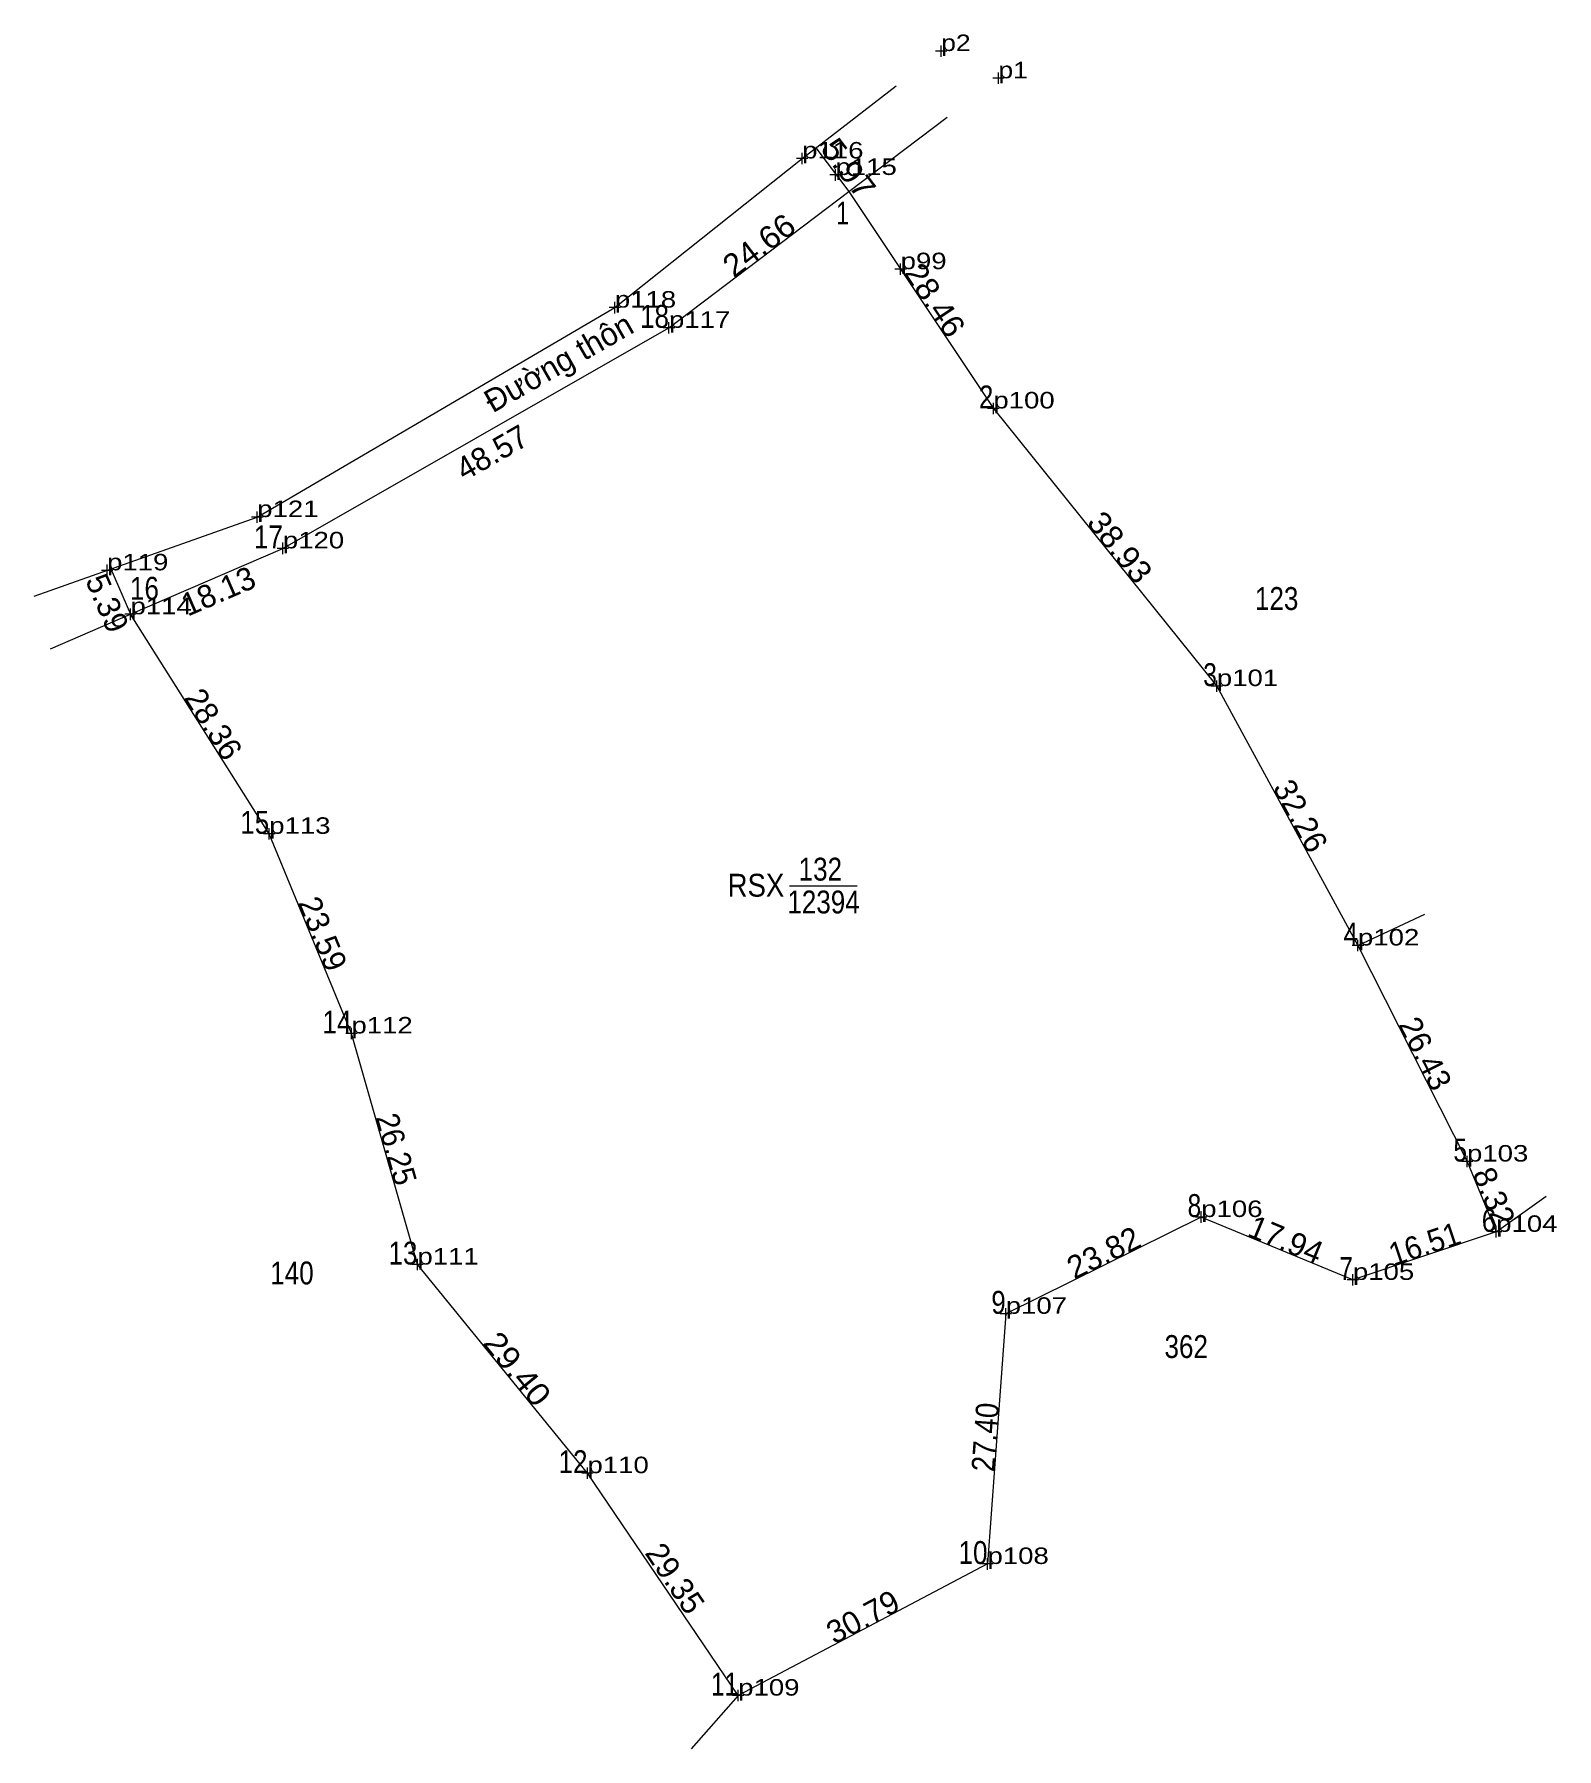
# Model space of a CAD drawing. Header units: metres. Extents: x 549727 to 550907, y 1847851 to 1848376.
# Drawn here: x 550431.6 to 550597.8, y 1847977.1 to 1848164.4 of the extents above; entities that cross this region are included whole.
import ezdxf
from ezdxf.enums import TextEntityAlignment as Align

# ---------------------------------------------------------------- set-up
doc = ezdxf.new("R2010")
doc.units = ezdxf.units.M
for name, color, linetype, lineweight in [('1', 7, 'Continuous', 13), ('10', 7, 'Continuous', 13), ('15', 7, 'Continuous', 13), ('63', 7, 'Continuous', 13), ('7', 7, 'Continuous', 13)]:
    doc.layers.add(name, color=color, linetype=linetype, lineweight=lineweight)
doc.layers.add('12', color=7, linetype='Continuous')

msp = doc.modelspace()

# ---------------------------------------------------------------- texts
at = {"layer": '1', "width": 0.85}
msp.add_text('12394', height=2.5, dxfattribs=at).set_placement((550517.76, 1848068.39), align=Align.CENTER)
at = {"layer": '10'}
for s, width, p in [('123', 0.85, (550567.25, 1848101.54)), ('132', 0.85, (550517.41, 1848071.98)), ('RSX', 0.9, (550510.38, 1848070.22)), ('140', 0.85, (550459.705, 1848027.87)), ('362', 0.85, (550557.37, 1848019.83))]:
    msp.add_text(s, height=2.5, dxfattribs=dict(at, width=width)).set_placement(p, align=Align.CENTER)
at = {"layer": '12'}
for s, width, p in [('p2', 1.2, (550530.61, 1848162.6)), ('p1', 1.2, (550536.86, 1848159.62)), ('p116', 1.25, (550515.43, 1848150.86)), ('p115', 1.25, (550519.07, 1848149.06)), ('p99', 1.25, (550526.18, 1848138.77)), ('p118', 1.25, (550494.97, 1848134.57)), ('p117', 1.25, (550500.88, 1848132.36)), ('p100', 1.25, (550536.31, 1848123.56)), ('p121', 1.25, (550455.91, 1848111.69)), ('p120', 1.25, (550458.71, 1848108.27)), ('p119', 1.25, (550439.51, 1848105.87)), ('p114', 1.25, (550442.07, 1848101.07)), ('p101', 1.25, (550560.72, 1848093.23)), ('p113', 1.25, (550457.22, 1848077.09)), ('p102', 1.25, (550576.13, 1848064.89)), ('p112', 1.25, (550466.2, 1848055.28)), ('p103', 1.25, (550588.04, 1848041.29)), ('p106', 1.25, (550559.01, 1848035.23)), ('p104', 1.25, (550591.23, 1848033.61)), ('p111', 1.25, (550473.41, 1848030.04)), ('p105', 1.25, (550575.58, 1848028.36)), ('p107', 1.25, (550537.66, 1848024.66)), ('p110', 1.25, (550491.98, 1848007.25)), ('p108', 1.25, (550535.67, 1847997.33)), ('p109', 1.25, (550508.44, 1847982.95))]:
    msp.add_text(s, height=1.8, dxfattribs=dict(at, width=width)).set_placement(p)
at = {"layer": '15', "width": 1.1}
msp.add_text('5.97', height=2.5, rotation=307.177, dxfattribs=at).set_placement((550519.485, 1848149.03), align=Align.CENTER)
at = {"layer": '15'}
for s, rotation, p in [('Đường thôn', 29.738, (550489.445, 1848127.477)), ('5.39', 293.38, (550438.382, 1848101.801))]:
    msp.add_text(s, height=2.5, rotation=rotation, dxfattribs=at).set_placement(p, align=Align.CENTER)
at = {"layer": '63'}
for s, width, p in [(' 1', 0.75, (550520.54, 1848143.65)), (' 18', 0.85, (550500.88, 1848132.36)), (' 2', 0.85, (550536.31, 1848123.56)), (' 17', 0.85, (550458.71, 1848108.27)), (' 16', 0.85, (550445.17, 1848102.66)), (' 3', 0.8, (550560.72, 1848093.23)), (' 15', 0.85, (550457.22, 1848077.09)), (' 4', 0.85, (550576.13, 1848064.89)), (' 14', 0.85, (550466.2, 1848055.28)), (' 5', 0.8, (550588.04, 1848041.29)), (' 8', 0.8, (550559.01, 1848035.23)), (' 6', 0.85, (550591.23, 1848033.61)), (' 13', 0.85, (550473.41, 1848030.04)), (' 7', 0.8, (550575.58, 1848028.36)), (' 9', 0.85, (550537.66, 1848024.66)), (' 12', 0.85, (550491.98, 1848007.25)), (' 10', 0.85, (550535.67, 1847997.33)), (' 11', 0.8, (550508.44, 1847982.95))]:
    msp.add_text(s, height=2.5, dxfattribs=dict(at, width=width)).set_placement(p, align=Align.RIGHT)
for s, rotation, width, p in [('24.66', 37.139, 1.05, (550511.465, 1848140.381)), ('28.46', 303.651, 1.05, (550528.888, 1848134.703)), ('38.93', 308.828, 1.05, (550549.156, 1848107.609)), ('26.25', 285.942, 0.95, (550469.903, 1848042.308)), ('16.51', 18.545, 0.95, (550583.797, 1848031.114)), ('29.40', 309.174, 1.1, (550483.344, 1848017.85)), ('27.40', 85.835, 0.9, (550536.67, 1848011.094))]:
    msp.add_text(s, height=2.5, rotation=rotation, dxfattribs=dict(at, width=width)).set_placement(p, align=Align.CENTER)
for s, rotation, p in [('48.57', 29.738, (550482.175, 1848117.654)), ('18.13', 23.398, (550452.149, 1848102.461)), ('28.36', 302.284, (550450.068, 1848088.408)), ('32.26', 298.535, (550568.757, 1848078.457)), ('23.59', 292.379, (550461.91, 1848065.706)), ('26.43', 296.778, (550582.368, 1848052.528)), ('8.32', 292.556, (550589.835, 1848036.979)), ('17.94', 337.481, (550567.771, 1848031.602)), ('23.82', 26.339, (550548.905, 1848030.214)), ('29.35', 304.112, (550500.515, 1847995.061)), ('30.79', 27.838, (550522.636, 1847990.444))]:
    msp.add_text(s, height=2.5, rotation=rotation, dxfattribs=at).set_placement(p, align=Align.CENTER)

# ---------------------------------------------------------------- linework, layer by layer
at = {"layer": '1'}
msp.add_lwpolyline([(550520.54, 1848147.25), (550536.31, 1848123.56), (550560.72, 1848093.23), (550576.13, 1848064.89), (550588.04, 1848041.29), (550591.23, 1848033.61), (550575.58, 1848028.36), (550559.01, 1848035.23), (550537.66, 1848024.66), (550535.67, 1847997.33), (550508.44, 1847982.95), (550491.98, 1848007.25), (550473.41, 1848030.04), (550466.2, 1848055.28), (550457.22, 1848077.09), (550442.07, 1848101.07), (550458.71, 1848108.27), (550500.88, 1848132.36)], close=True, dxfattribs=at)
at = {"layer": '10'}
for p, q in [((550458.71, 1848108.27), (550500.88, 1848132.36)), ((550442.07, 1848101.08), (550458.71, 1848108.27)), ((550433.33, 1848097.29), (550442.07, 1848101.07))]:
    msp.add_line(p, q, dxfattribs=at)
for points in [[(550431.56, 1848103.05), (550455.91, 1848111.69), (550494.97, 1848134.57), (550515.43, 1848150.86)], [(550520.54, 1848147.25), (550536.31, 1848123.56), (550560.72, 1848093.23), (550576.13, 1848064.89), (550588.04, 1848041.29), (550591.23, 1848033.61), (550575.58, 1848028.36), (550559.01, 1848035.23), (550537.66, 1848024.66), (550535.67, 1847997.33), (550508.44, 1847982.95), (550491.98, 1848007.25), (550473.41, 1848030.04), (550466.2, 1848055.28), (550457.22, 1848077.09), (550442.07, 1848101.07)]]:
    msp.add_lwpolyline(points, dxfattribs=at)
at = {"layer": '15'}
for p, q in [((550515.43, 1848150.86), (550525.68, 1848158.79)), ((550520.54, 1848147.25), (550531.26, 1848155.37)), ((550516.93, 1848152.02), (550520.54, 1848147.26)), ((550500.88, 1848132.36), (550520.54, 1848147.26)), ((550439.93, 1848106.02), (550442.07, 1848101.07)), ((550514.05, 1848071.42), (550521.42, 1848071.42)), ((550576.13, 1848064.89), (550583.45, 1848068.33)), ((550591.23, 1848033.61), (550596.68, 1848037.5)), ((550508.44, 1847982.95), (550503.3, 1847977.15))]:
    msp.add_line(p, q, dxfattribs=at)
at = {"layer": '7'}
for p, q in [((550531.23, 1848162.6), (550529.98, 1848162.6)), ((550530.61, 1848161.97), (550530.61, 1848163.22)), ((550536.86, 1848159), (550536.86, 1848160.24)), ((550537.48, 1848159.62), (550536.24, 1848159.62)), ((550516.05, 1848150.86), (550514.8, 1848150.86)), ((550515.43, 1848150.24), (550515.43, 1848151.49)), ((550519.7, 1848149.06), (550518.45, 1848149.06)), ((550519.07, 1848148.43), (550519.07, 1848149.68)), ((550526.81, 1848138.77), (550525.56, 1848138.77)), ((550526.18, 1848138.14), (550526.18, 1848139.39)), ((550495.59, 1848134.57), (550494.35, 1848134.57)), ((550494.97, 1848133.94), (550494.97, 1848135.19)), ((550501.51, 1848132.36), (550500.26, 1848132.36)), ((550500.88, 1848131.73), (550500.88, 1848132.98)), ((550536.93, 1848123.56), (550535.68, 1848123.56)), ((550536.31, 1848122.93), (550536.31, 1848124.18)), ((550456.54, 1848111.69), (550455.29, 1848111.69)), ((550455.91, 1848111.06), (550455.91, 1848112.31)), ((550459.33, 1848108.27), (550458.08, 1848108.27)), ((550458.71, 1848107.65), (550458.71, 1848108.9)), ((550440.14, 1848105.87), (550438.89, 1848105.87)), ((550439.51, 1848105.25), (550439.51, 1848106.5)), ((550442.7, 1848101.07), (550441.45, 1848101.07)), ((550442.07, 1848100.44), (550442.07, 1848101.69)), ((550561.34, 1848093.23), (550560.09, 1848093.23)), ((550560.72, 1848092.6), (550560.72, 1848093.85)), ((550457.22, 1848076.46), (550457.22, 1848077.71)), ((550457.85, 1848077.09), (550456.6, 1848077.09)), ((550576.76, 1848064.89), (550575.51, 1848064.89)), ((550576.13, 1848064.26), (550576.13, 1848065.51)), ((550466.83, 1848055.28), (550465.58, 1848055.28)), ((550466.2, 1848054.66), (550466.2, 1848055.91)), ((550588.67, 1848041.29), (550587.42, 1848041.29)), ((550588.04, 1848040.66), (550588.04, 1848041.91)), ((550559.63, 1848035.23), (550558.38, 1848035.23)), ((550559.01, 1848034.61), (550559.01, 1848035.86)), ((550591.85, 1848033.61), (550590.61, 1848033.61)), ((550591.23, 1848032.98), (550591.23, 1848034.23)), ((550474.04, 1848030.04), (550472.79, 1848030.04)), ((550473.41, 1848029.42), (550473.41, 1848030.66)), ((550576.2, 1848028.36), (550574.96, 1848028.36)), ((550575.58, 1848027.74), (550575.58, 1848028.99)), ((550537.66, 1848024.04), (550537.66, 1848025.29)), ((550538.29, 1848024.66), (550537.04, 1848024.66)), ((550492.6, 1848007.25), (550491.35, 1848007.25)), ((550491.98, 1848006.62), (550491.98, 1848007.87)), ((550536.29, 1847997.33), (550535.05, 1847997.33)), ((550535.67, 1847996.7), (550535.67, 1847997.95)), ((550509.07, 1847982.95), (550507.82, 1847982.95)), ((550508.44, 1847982.33), (550508.44, 1847983.58))]:
    msp.add_line(p, q, dxfattribs=at)

msp.set_redraw_order([(e.dxf.handle, doc.entitydb.next_handle()) for e in msp.query("TEXT MTEXT ATTDEF DIMENSION ARC_DIMENSION")])  # texts and dimensions are drawn at this point

doc.saveas('drawing.dxf')
